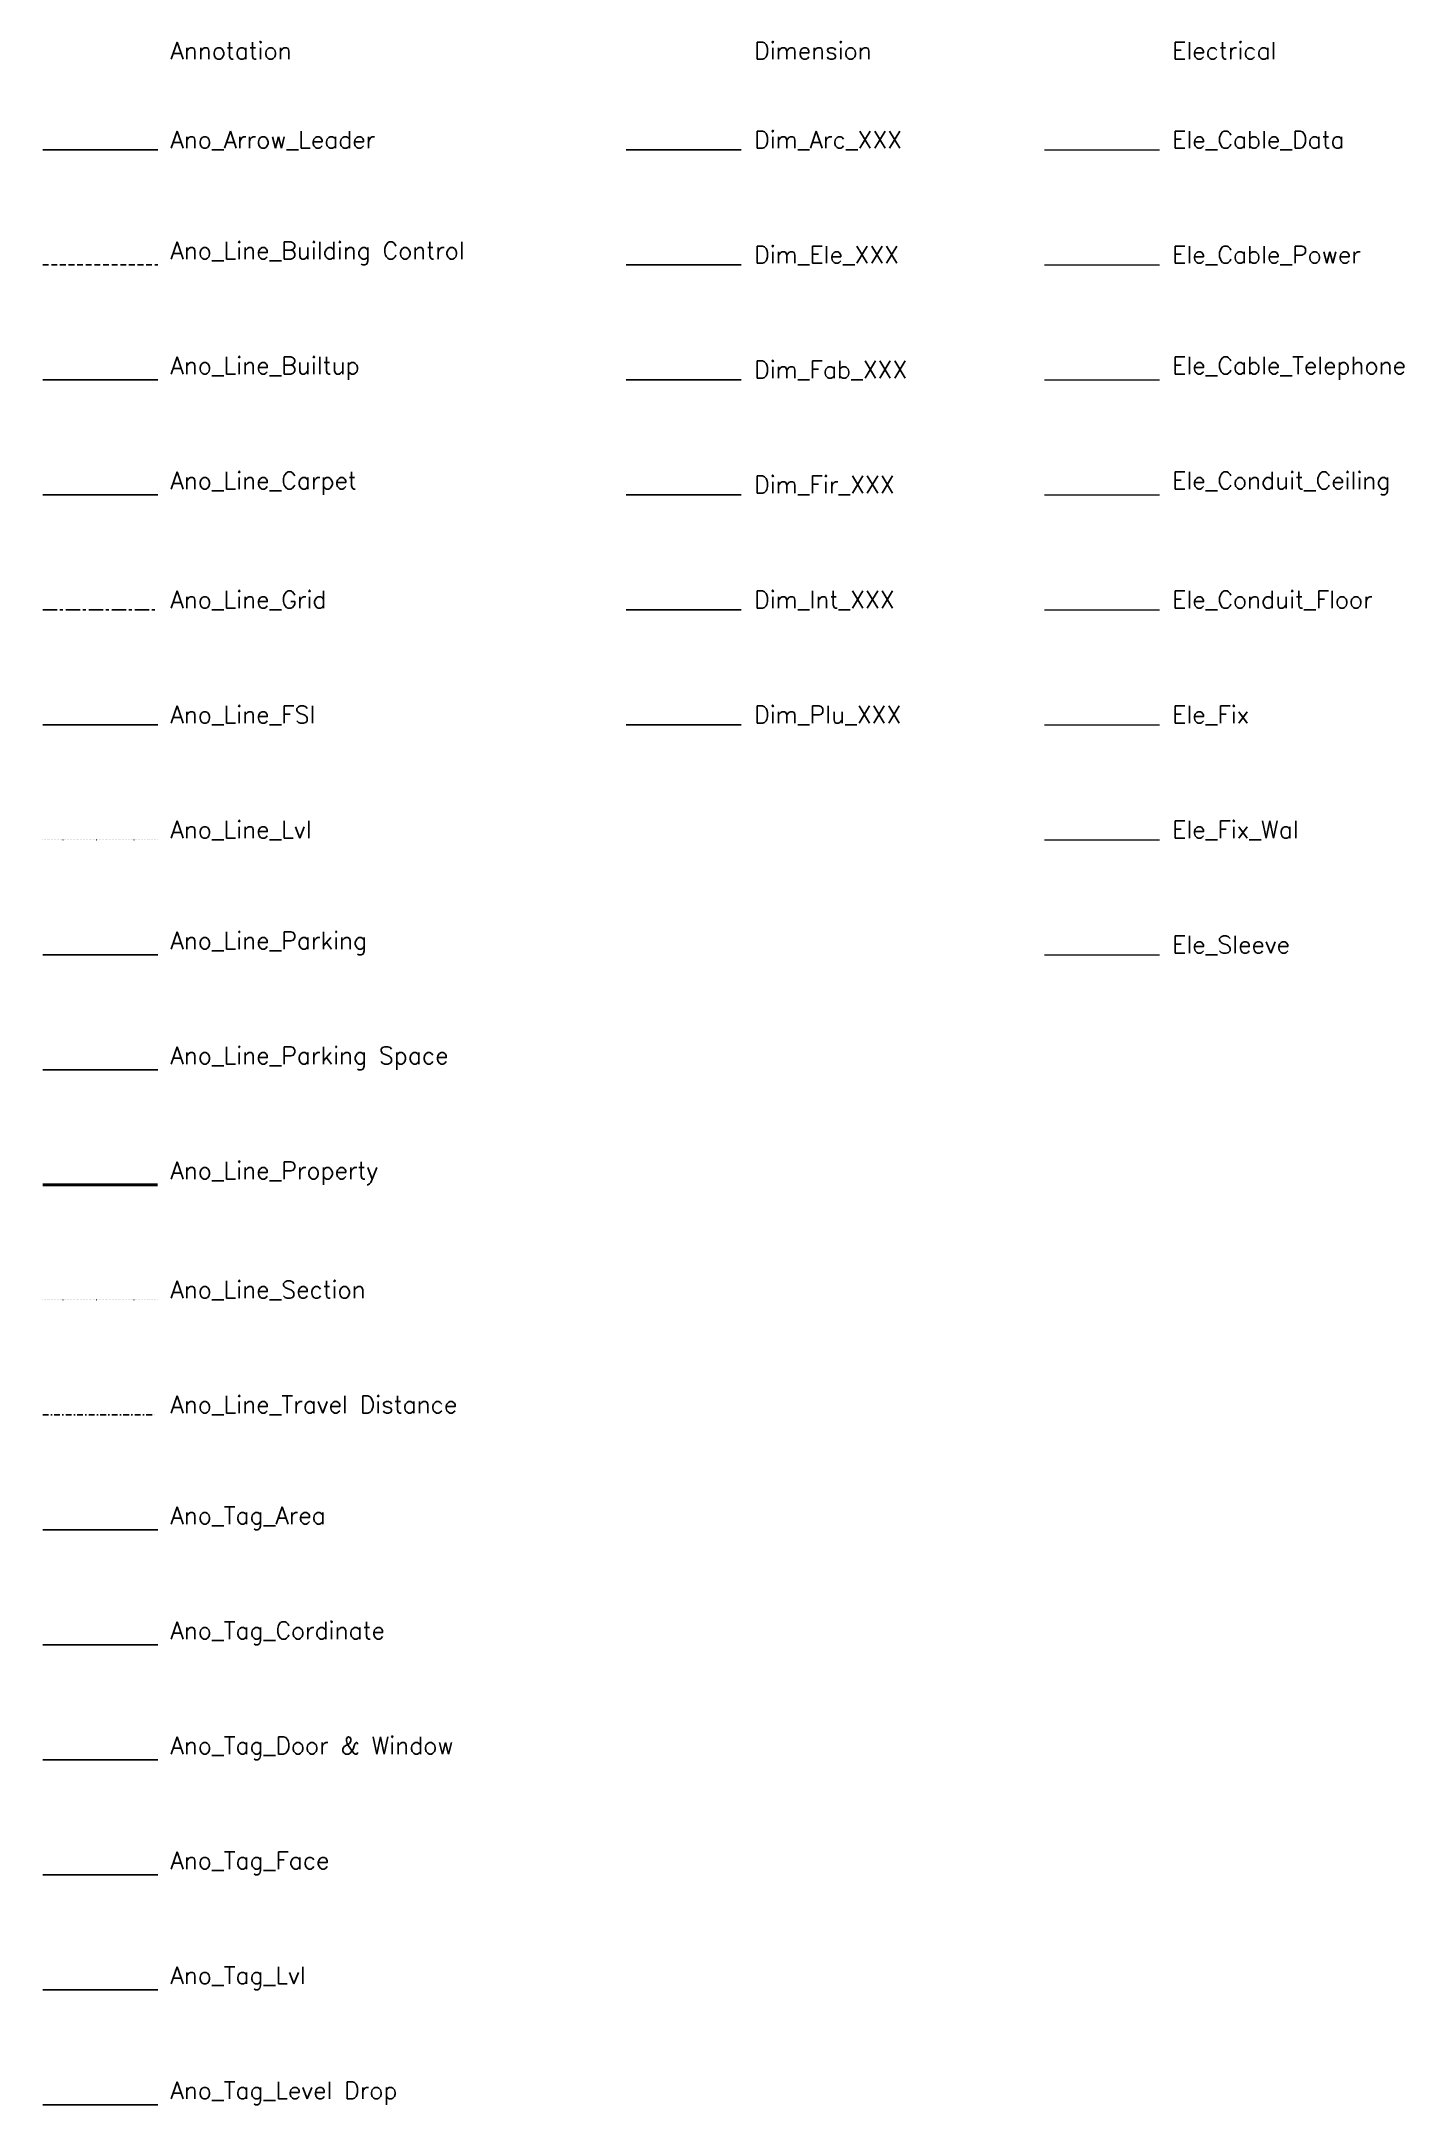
# Model space of a CAD drawing. Header units: inches. Extents: x -12 to 68737, y -20912 to 38138.
# Drawn here: x -12 to 11835, y 20150 to 38095 of the extents above; entities that cross this region are included whole.
import ezdxf

# ---------------------------------------------------------------- set-up
doc = ezdxf.new("R2010")
doc.units = ezdxf.units.IN
doc.header["$MEASUREMENT"] = 0
for name, pattern in [('CENTER', [2, 1.25, -0.25, 0.25, -0.25]), ('DASHDOTX2', [2, 1, -0.5, 0, -0.5]), ('DOT', [0.25, 0, -0.25]), ('HIDDENX2', [0.75, 0.5, -0.25])]:
    doc.linetypes.add(name, pattern=pattern)
for name, color, linetype in [('Ano_Arrow_Leader', 95, 'Continuous'), ('Ano_Line_Building Control', 6, 'HIDDENX2'), ('Ano_Line_Grid', 4, 'CENTER'), ('Ano_Line_Lvl', 6, 'DOT'), ('Ano_Line_Parking', 8, 'Continuous'), ('Ano_Line_Parking Space', 9, 'Continuous'), ('Ano_Line_Property', 10, 'DASHDOTX2'), ('Ano_Line_Section', 95, 'DOT'), ('Ano_Line_Travel Distance', 30, 'DASHDOTX2'), ('Ano_Tag_Cordinate', 6, 'Continuous'), ('Ano_Tag_Door & Window', 95, 'Continuous'), ('Ano_Tag_Face', 95, 'Continuous'), ('Ano_Tag_Level Drop', 6, 'Continuous'), ('Ano_Tag_Lvl', 95, 'Continuous'), ('Dim_Arc_XXX', 4, 'Continuous'), ('Dim_Ele_XXX', 4, 'Continuous'), ('Dim_Fab_XXX', 4, 'Continuous'), ('Dim_Fir_XXX', 4, 'Continuous'), ('Dim_Int_XXX', 4, 'Continuous'), ('Dim_Plu_XXX', 4, 'Continuous')]:
    doc.layers.add(name, color=color, linetype=linetype)
for name, color, linetype, plot in [('Ano_Line_Builtup', 95, 'Continuous', False), ('Ano_Line_Carpet', 6, 'Continuous', False), ('Ano_Line_FSI', 4, 'Continuous', False), ('Ano_Tag_Area', 95, 'Continuous', False)]:
    doc.layers.add(name, color=color, linetype=linetype, plot=plot)
for name, color, linetype, lineweight in [('Ele_Cable_Data', 205, 'Continuous', 9), ('Ele_Cable_Power', 205, 'Continuous', 18), ('Ele_Cable_Telephone', 205, 'Continuous', 9), ('Ele_Conduit_Ceilling', 205, 'Continuous', 20), ('Ele_Conduit_Floor', 205, 'Continuous', 20), ('Ele_Fix', 205, 'Continuous', 18), ('Ele_Fix_Wall', 205, 'Continuous', 20), ('Ele_Sleeve', 205, 'Continuous', 20)]:
    doc.layers.add(name, color=color, linetype=linetype, lineweight=lineweight)
doc.styles.add('Simplex', font='simplex.shx')

msp = doc.modelspace()

# ---------------------------------------------------------------- texts
at = {"char_height": 150, "attachment_point": 7, "style": 'Simplex'}
for s, insert in [('Annotation', (1111, 37938)), ('Dimension', (6187, 37938)), ('Electrical', (9823, 37938)), ('Ano_Arrow_Leader', (1111, 37150)), ('Dim_Arc_XXX', (6187, 37150)), ('Ele_Cable_Data', (9823, 37150)), ('Ano_Line_Building Control', (1111, 36150)), ('Dim_Ele_XXX', (6187, 36150)), ('Ele_Cable_Power', (9823, 36150)), ('Ano_Line_Builtup', (1111, 35150)), ('Dim_Fab_XXX', (6187, 35150)), ('Ele_Cable_Telephone', (9823, 35150)), ('Ano_Line_Carpet', (1111, 34150)), ('Dim_Fir_XXX', (6187, 34150)), ('Ele_Conduit_Ceiling', (9823, 34150)), ('Ano_Line_Grid', (1111, 33150)), ('Dim_Int_XXX', (6187, 33150)), ('Ele_Conduit_Floor', (9823, 33150)), ('Ano_Line_FSI', (1111, 32150)), ('Dim_Plu_XXX', (6187, 32150)), ('Ele_Fix', (9823, 32150)), ('Ano_Line_Lvl', (1111, 31150)), ('Ele_Fix_Wal', (9823, 31150)), ('\\pt2250;Ano_Line_Parking', (1111, 30150)), ('Ele_Sleeve', (9823, 30150)), ('\\pt2250;Ano_Line_Parking Space', (1111, 29150)), ('Ano_Line_Property', (1111, 28150)), ('Ano_Line_Section', (1111, 27150)), ('Ano_Line_Travel Distance', (1111, 26150)), ('Ano_Tag_Area', (1111, 25150)), ('Ano_Tag_Cordinate', (1111, 24150)), ('Ano_Tag_Door & Window', (1111, 23150)), ('Ano_Tag_Face', (1111, 22150)), ('Ano_Tag_Lvl', (1111, 21150)), ('Ano_Tag_Level Drop', (1111, 20150))]:
    msp.add_mtext_dynamic_manual_height_columns(s, width=11120.05, gutter_width=1, heights=[0], dxfattribs=dict(at, insert=insert))

# ---------------------------------------------------------------- linework, layer by layer
at = {"layer": 'Ano_Arrow_Leader'}
msp.add_lwpolyline([(0, 37150), (1000, 37150)], dxfattribs=at)
at = {"layer": 'Ano_Line_Building Control', "ltscale": 100}
msp.add_lwpolyline([(0, 36150), (1000, 36150)], dxfattribs=at)
at = {"layer": 'Ano_Line_Builtup'}
msp.add_lwpolyline([(0, 35150), (1000, 35150)], dxfattribs=at)
at = {"layer": 'Ano_Line_Carpet'}
msp.add_lwpolyline([(0, 34150), (1000, 34150)], dxfattribs=at)
at = {"layer": 'Ano_Line_FSI', "ltscale": 100}
msp.add_lwpolyline([(0, 32150), (1000, 32150)], dxfattribs=at)
at = {"layer": 'Ano_Line_Grid', "ltscale": 100}
msp.add_lwpolyline([(0, 33150), (1000, 33150)], dxfattribs=at)
at = {"layer": 'Ano_Line_Lvl', "ltscale": 50}
msp.add_lwpolyline([(0, 31150), (1000, 31150)], dxfattribs=at)
at = {"layer": 'Ano_Line_Parking'}
msp.add_lwpolyline([(0, 30150), (1000, 30150)], dxfattribs=at)
at = {"layer": 'Ano_Line_Parking Space'}
msp.add_lwpolyline([(0, 29150), (1000, 29150)], dxfattribs=at)
at = {"layer": 'Ano_Line_Property', "ltscale": 250, "const_width": 25}
msp.add_lwpolyline([(0, 28150), (1000, 28150)], dxfattribs=at)
at = {"layer": 'Ano_Line_Section', "ltscale": 50}
msp.add_lwpolyline([(0, 27150), (1000, 27150)], dxfattribs=at)
at = {"layer": 'Ano_Line_Travel Distance', "ltscale": 50}
msp.add_lwpolyline([(0, 26150), (1000, 26150)], dxfattribs=at)
at = {"layer": 'Ano_Tag_Area'}
msp.add_lwpolyline([(0, 25150), (1000, 25150)], dxfattribs=at)
at = {"layer": 'Ano_Tag_Cordinate'}
msp.add_lwpolyline([(0, 24150), (1000, 24150)], dxfattribs=at)
at = {"layer": 'Ano_Tag_Door & Window'}
msp.add_lwpolyline([(0, 23150), (1000, 23150)], dxfattribs=at)
at = {"layer": 'Ano_Tag_Face'}
msp.add_lwpolyline([(0, 22150), (1000, 22150)], dxfattribs=at)
at = {"layer": 'Ano_Tag_Level Drop'}
msp.add_lwpolyline([(0, 20150), (1000, 20150)], dxfattribs=at)
at = {"layer": 'Ano_Tag_Lvl'}
msp.add_lwpolyline([(0, 21150), (1000, 21150)], dxfattribs=at)
at = {"layer": 'Dim_Arc_XXX'}
msp.add_lwpolyline([(5075, 37150), (6075, 37150)], dxfattribs=at)
at = {"layer": 'Dim_Ele_XXX'}
msp.add_lwpolyline([(5075, 36150), (6075, 36150)], dxfattribs=at)
at = {"layer": 'Dim_Fab_XXX'}
msp.add_lwpolyline([(5075, 35150), (6075, 35150)], dxfattribs=at)
at = {"layer": 'Dim_Fir_XXX'}
msp.add_lwpolyline([(5075, 34150), (6075, 34150)], dxfattribs=at)
at = {"layer": 'Dim_Int_XXX'}
msp.add_lwpolyline([(5075, 33150), (6075, 33150)], dxfattribs=at)
at = {"layer": 'Dim_Plu_XXX'}
msp.add_lwpolyline([(5075, 32150), (6075, 32150)], dxfattribs=at)
at = {"layer": 'Ele_Cable_Data'}
msp.add_lwpolyline([(8711, 37150), (9711, 37150)], dxfattribs=at)
at = {"layer": 'Ele_Cable_Power'}
msp.add_lwpolyline([(8711, 36150), (9711, 36150)], dxfattribs=at)
at = {"layer": 'Ele_Cable_Telephone'}
msp.add_lwpolyline([(8711, 35150), (9711, 35150)], dxfattribs=at)
at = {"layer": 'Ele_Conduit_Ceilling'}
msp.add_lwpolyline([(8711, 34150), (9711, 34150)], dxfattribs=at)
at = {"layer": 'Ele_Conduit_Floor'}
msp.add_lwpolyline([(8711, 33150), (9711, 33150)], dxfattribs=at)
at = {"layer": 'Ele_Fix'}
msp.add_lwpolyline([(8711, 32150), (9711, 32150)], dxfattribs=at)
at = {"layer": 'Ele_Fix_Wall'}
msp.add_lwpolyline([(8711, 31150), (9711, 31150)], dxfattribs=at)
at = {"layer": 'Ele_Sleeve'}
msp.add_lwpolyline([(8711, 30150), (9711, 30150)], dxfattribs=at)

msp.set_redraw_order([(e.dxf.handle, doc.entitydb.next_handle()) for e in msp.query("TEXT MTEXT ATTDEF DIMENSION ARC_DIMENSION")])  # texts and dimensions are drawn at this point

doc.saveas('drawing.dxf')
